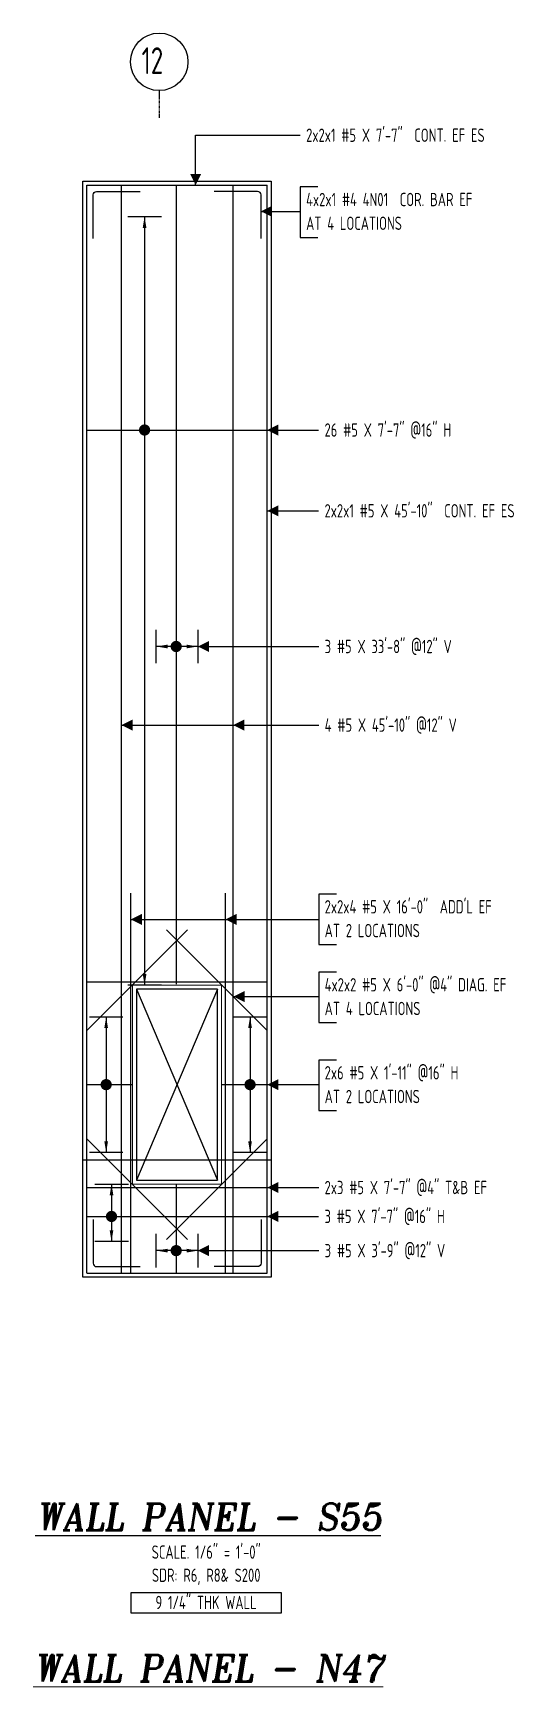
# Model space of a CAD drawing. Header units: inches. Extents: x -3675 to 38568, y -2433 to 4174.
# Drawn here: x 19850 to 20093, y 176 to 1012 of the extents above; entities that cross this region are included whole.
import ezdxf
from ezdxf.enums import TextEntityAlignment as Align

# ---------------------------------------------------------------- set-up
doc = ezdxf.new("R2010")
doc.units = ezdxf.units.IN
doc.header["$MEASUREMENT"] = 0
doc.linetypes.add('PHANTOM', pattern=[2.5, 1.25, -0.25, 0.25, -0.25, 0.25, -0.25])
doc.layers.get('0').update_dxf_attribs({"linetype": 'CONTINUOUS'})
for name, color, linetype in [('0-25', 7, 'CONTINUOUS'), ('0-25TEXT', 7, 'CONTINUOUS'), ('0-35', 3, 'CONTINUOUS'), ('0-35TEXT', 3, 'CONTINUOUS'), ('0-50', 10, 'CONTINUOUS'), ('BAR-LBL', 2, 'CONTINUOUS'), ('GRID', 8, 'PHANTOM'), ('Hatch', 253, 'CONTINUOUS'), ('RANGELAY', 7, 'CONTINUOUS'), ('REBARS', 4, 'CONTINUOUS')]:
    doc.layers.add(name, color=color, linetype=linetype)
doc.layers.add('COVER', color=6, linetype='CONTINUOUS', lineweight=0, plot=False)
doc.styles.add('AR', font='ARCHQUIK.shx', dxfattribs={"width": 0.8})
doc.styles.add('ROMANT', font='romant')

msp = doc.modelspace()

# ---------------------------------------------------------------- texts
at = {"color": 7, "linetype": 'Continuous', "style": 'ROMANT', "oblique": 9, "width": 0.95}
msp.add_text('%%UWALL PANEL - S55', height=13.5, dxfattribs=at).set_placement((19939.17881, 255.68512), align=Align.CENTER)
at = {"layer": '0-35TEXT', "style": 'AR', "width": 0.8}
for s, p in [('AT 4 LOCATIONS', (19988.30912, 912.95266)), ('AT 2 LOCATIONS', (19997.69028, 555.43371)), ('AT 4 LOCATIONS', (19997.69028, 516.02507)), ('AT 2 LOCATIONS', (19997.69028, 471.5354))]:
    msp.add_text(s, height=6.7498312, dxfattribs=at).set_placement(p)
for s, p in [('SCALE. 1/6" = 1\'-0"', (19937.80694, 241.23823)), ('SDR: R6, R8& S200', (19937.80694, 229.57003)), ('9 1/4" THK WALL', (19937.73002, 215.78201))]:
    msp.add_text(s, height=6.7498312, dxfattribs=at).set_placement(p, align=Align.CENTER)
at = {"layer": '0-50', "style": 'AR', "width": 0.8}
msp.add_text('12', height=13.5, dxfattribs=at).set_placement((19905.15643, 991.76314))
at = {"layer": 'BAR-LBL', "style": 'AR', "width": 0.8}
for s, p in [('2x2x1 #5 X 7\'-7"  CONT. EF ES', (19988.30912, 957.46255)), ('4x2x1 #4 4N01  COR. BAR EF', (19988.30912, 924.9514)), ('26 #5 X 7\'-7" @16" H', (19997.61455, 808.43735)), ('2x2x1 #5 X 45\'-10"  CONT. EF ES', (19997.61455, 767.61138)), ('3 #5 X 33\'-8" @12" V', (19997.69028, 699.00918)), ('4 #5 X 45\'-10" @12" V', (19997.69028, 659.28477)), ('2x2x4 #5 X 16\'-0"  ADD\'L EF', (19997.69028, 567.43245)), ('4x2x2 #5 X 6\'-0" @4" DIAG. EF', (19997.69028, 528.02381)), ('2x6 #5 X 1\'-11" @16" H', (19997.69028, 483.53414)), ('2x3 #5 X 7\'-7" @4" T&B EF', (19997.65858, 425.53381)), ('3 #5 X 7\'-7" @16" H', (19997.61455, 410.91709)), ('3 #5 X 3\'-9" @12" V', (19997.69028, 393.63128))]:
    msp.add_text(s, height=6.7492913, dxfattribs=at).set_placement(p)
at = {"layer": 'COVER', "style": 'ROMANT', "oblique": 9, "width": 0.95}
msp.add_text('%%UWALL PANEL - N47', height=13.5, dxfattribs=at).set_placement((19939.17881, 179.16751), align=Align.CENTER)

# ---------------------------------------------------------------- blocks, each defined once
blk = doc.blocks.new('leadrblk')
blk.add_lwpolyline([(0, 0, 0, 1, 0), (1, 0, 1, 1, 0)], format="xyseb")
blk = doc.blocks.new('*U991', base_point=(19922.31, 430.66))
at = {"layer": 'REBARS', "color": 0}
blk.add_lwpolyline([(19922.62, 430.66), (19922.62, 385.66)], dxfattribs=at)
blk = doc.blocks.new('rendmark')
at = {"color": 4}
blk.add_line((0, -3), (0, 3), dxfattribs=at)
blk = doc.blocks.new('rarrow')
at = {"color": 7}
blk.add_solid([(2, -0.33), (2, 0.33), (0, 0)], dxfattribs=at)
blk = doc.blocks.new('*U1118', base_point=(19933.57, 397.01))
at = {"layer": 'RANGELAY'}
blk.add_line((19933.57, 397.01), (19912.57, 397.01), dxfattribs=at)
at = {"layer": 'RANGELAY', "xscale": 2.834645669291339, "yscale": 2.834645669291339}
for name, p, rotation in [('rendmark', (19912.57, 397.01), 359.999996929531), ('rendmark', (19933.57, 397.01), 180), ('rarrow', (19912.57, 397.01), 359.999996929531), ('rarrow', (19933.57, 397.01), 180)]:
    blk.add_blockref(name, p, dxfattribs=dict(at, rotation=rotation))
blk = doc.blocks.new('VPM701910')
at = {"const_width": 1}
blk.add_lwpolyline([(-0.5, 0, 1), (0.5, 0, 1)], format="xyb", close=True, dxfattribs=at)
blk = doc.blocks.new('*U993', base_point=(19877.69, 385.97))
at = {"layer": 'REBARS', "color": 0}
blk.add_lwpolyline([(19877.69, 385.66), (19968.69, 385.66)], dxfattribs=at)
blk = doc.blocks.new('*U994', base_point=(19877.69, 935.35))
at = {"layer": 'REBARS', "color": 0}
blk.add_lwpolyline([(19877.69, 935.66), (19968.69, 935.66)], dxfattribs=at)
blk = doc.blocks.new('*U860', base_point=(19877.13, 385.66))
at = {"layer": 'REBARS', "color": 0}
blk.add_lwpolyline([(19877.44, 385.66), (19877.44, 935.66)], dxfattribs=at)
blk = doc.blocks.new('*U1739', base_point=(19959.97, 515.16))
at = {"layer": 'RANGELAY'}
blk.add_line((19959.97, 515.16), (19959.97, 446.66), dxfattribs=at)
at = {"layer": 'RANGELAY', "xscale": 2.834645669291339, "yscale": 2.834645669291339}
for name, p, rotation in [('rendmark', (19959.97, 515.16), 269.9999999999999), ('rarrow', (19959.97, 515.16), 269.9999999999999), ('rarrow', (19959.97, 446.66), 89.999996929531), ('rendmark', (19959.97, 446.66), 89.999996929531)]:
    blk.add_blockref(name, p, dxfattribs=dict(at, rotation=rotation))
blk = doc.blocks.new('VPM701AB1')
at = {"const_width": 1}
blk.add_lwpolyline([(-0.5, 0, 1), (0.5, 0, 1)], format="xyb", close=True, dxfattribs=at)
blk = doc.blocks.new('*U1067', base_point=(19945.69, 480.6))
at = {"layer": 'REBARS', "color": 0}
blk.add_lwpolyline([(19945.69, 480.91), (19968.69, 480.91)], dxfattribs=at)
blk = doc.blocks.new('*U1740', base_point=(19887.22, 515.16))
at = {"layer": 'RANGELAY'}
blk.add_line((19887.22, 515.16), (19887.22, 446.66), dxfattribs=at)
at = {"layer": 'RANGELAY', "xscale": 2.834645669291339, "yscale": 2.834645669291339}
for name, p, rotation in [('rendmark', (19887.22, 515.16), 269.9999999999999), ('rarrow', (19887.22, 515.16), 269.9999999999999), ('rarrow', (19887.22, 446.66), 89.999996929531), ('rendmark', (19887.22, 446.66), 89.999996929531)]:
    blk.add_blockref(name, p, dxfattribs=dict(at, rotation=rotation))
blk = doc.blocks.new('VPM701B91')
at = {"const_width": 1}
blk.add_lwpolyline([(-0.5, 0, 1), (0.5, 0, 1)], format="xyb", close=True, dxfattribs=at)
blk = doc.blocks.new('*U1068', base_point=(19877.57, 480.6))
at = {"layer": 'REBARS', "color": 0}
blk.add_lwpolyline([(19877.57, 480.91), (19900.57, 480.91)], dxfattribs=at)
blk = doc.blocks.new('*U1506', base_point=(19880.37, 388.66))
at = {"layer": 'REBARS', "color": 0}
blk.add_lwpolyline([(19880.62, 412.66), (19880.62, 390.66, 0.414214), (19882.37, 388.91), (19904.37, 388.91)], format="xyb", dxfattribs=at)
blk = doc.blocks.new('*U1507', base_point=(19965.76, 388.66))
at = {"layer": 'REBARS', "color": 0}
blk.add_lwpolyline([(19965.51, 412.66), (19965.51, 390.66, -0.414214), (19963.76, 388.91), (19941.76, 388.91)], format="xyb", dxfattribs=at)
blk = doc.blocks.new('*U1508', base_point=(19880.37, 932.66))
at = {"layer": 'REBARS', "color": 0}
blk.add_lwpolyline([(19880.62, 908.66), (19880.62, 930.66, -0.414213), (19882.37, 932.41), (19904.37, 932.41)], format="xyb", dxfattribs=at)
blk = doc.blocks.new('*U996', base_point=(19877.69, 429.22))
at = {"layer": 'REBARS', "color": 0}
blk.add_lwpolyline([(19877.69, 428.91), (19968.69, 428.91)], dxfattribs=at)
blk = doc.blocks.new('*U997', base_point=(19877.69, 532.6))
at = {"layer": 'REBARS', "color": 0}
blk.add_lwpolyline([(19877.69, 532.91), (19968.69, 532.91)], dxfattribs=at)
blk = doc.blocks.new('*U968', base_point=(19947.25, 385.66))
at = {"layer": 'REBARS', "color": 0}
blk.add_lwpolyline([(19947.57, 385.66), (19947.57, 577.66)], dxfattribs=at)
blk = doc.blocks.new('*U969', base_point=(19899.94, 385.66))
at = {"layer": 'REBARS', "color": 0}
blk.add_lwpolyline([(19899.63, 385.66), (19899.63, 577.66)], dxfattribs=at)
blk = doc.blocks.new('*U698', base_point=(19968.91, 453.32))
at = {"layer": 'REBARS', "color": 0}
blk.add_lwpolyline([(19968.69, 453.54), (19917.78, 402.63)], dxfattribs=at)
blk = doc.blocks.new('*U699', base_point=(19877.22, 453.32))
at = {"layer": 'REBARS', "color": 0}
blk.add_lwpolyline([(19877.44, 453.54), (19928.35, 402.63)], dxfattribs=at)
blk = doc.blocks.new('*U700', base_point=(19877.22, 508.5))
at = {"layer": 'REBARS', "color": 0}
blk.add_lwpolyline([(19877.44, 508.28), (19928.35, 559.19)], dxfattribs=at)
blk = doc.blocks.new('*U701', base_point=(19968.91, 508.5))
at = {"layer": 'REBARS', "color": 0}
blk.add_lwpolyline([(19968.69, 508.28), (19917.78, 559.19)], dxfattribs=at)
blk = doc.blocks.new('*U995', base_point=(19877.69, 413.98))
at = {"layer": 'REBARS', "color": 0}
blk.add_lwpolyline([(19877.69, 414.29), (19968.69, 414.29)], dxfattribs=at)
blk = doc.blocks.new('*U1117', base_point=(19889.92, 430.66))
at = {"layer": 'RANGELAY'}
blk.add_line((19889.92, 430.66), (19889.92, 401.66), dxfattribs=at)
at = {"layer": 'RANGELAY', "xscale": 2.834645669291339, "yscale": 2.834645669291339}
for name, p, rotation in [('rendmark', (19889.92, 430.66), 269.9999999999999), ('rarrow', (19889.92, 430.66), 269.9999999999999), ('rendmark', (19889.92, 401.66), 89.999996929531), ('rarrow', (19889.92, 401.66), 89.999996929531)]:
    blk.add_blockref(name, p, dxfattribs=dict(at, rotation=rotation))
blk = doc.blocks.new('VPM7020D1')
at = {"const_width": 1}
blk.add_lwpolyline([(-0.5, 0, 1), (0.5, 0, 1)], format="xyb", close=True, dxfattribs=at)
blk = doc.blocks.new('*U861', base_point=(19969, 385.66))
at = {"layer": 'REBARS', "color": 0}
blk.add_lwpolyline([(19968.69, 385.66), (19968.69, 935.66)], dxfattribs=at)
blk = doc.blocks.new('*U1509', base_point=(19965.76, 932.66))
at = {"layer": 'REBARS', "color": 0}
blk.add_lwpolyline([(19965.51, 908.66), (19965.51, 930.66, 0.414213), (19963.76, 932.41), (19941.76, 932.41)], format="xyb", dxfattribs=at)
blk = doc.blocks.new('*U949', base_point=(19922.31, 935.77))
at = {"layer": 'REBARS', "color": 0}
blk.add_lwpolyline([(19922.62, 935.77), (19922.62, 531.77)], dxfattribs=at)
blk = doc.blocks.new('*U1116', base_point=(19933.57, 702.38))
at = {"layer": 'RANGELAY'}
blk.add_line((19933.57, 702.38), (19912.57, 702.38), dxfattribs=at)
at = {"layer": 'RANGELAY', "xscale": 2.834645669291339, "yscale": 2.834645669291339}
for name, p, rotation in [('rendmark', (19912.57, 702.38), 359.999996929531), ('rendmark', (19933.57, 702.38), 180), ('rarrow', (19912.57, 702.38), 359.999996929531), ('rarrow', (19933.57, 702.38), 180)]:
    blk.add_blockref(name, p, dxfattribs=dict(at, rotation=rotation))
blk = doc.blocks.new('VPM702320')
at = {"const_width": 1}
blk.add_lwpolyline([(-0.5, 0, 1), (0.5, 0, 1)], format="xyb", close=True, dxfattribs=at)
blk = doc.blocks.new('*U992', base_point=(19877.69, 811.5))
at = {"layer": 'REBARS', "color": 0}
blk.add_lwpolyline([(19877.69, 811.81), (19968.69, 811.81)], dxfattribs=at)
blk = doc.blocks.new('*U1115', base_point=(19906.63, 919.66))
at = {"layer": 'RANGELAY'}
blk.add_line((19906.63, 919.66), (19906.63, 531.16), dxfattribs=at)
at = {"layer": 'RANGELAY', "xscale": 2.834645669291339, "yscale": 2.834645669291339}
for name, p, rotation in [('rendmark', (19906.63, 919.66), 269.9999999999999), ('rarrow', (19906.63, 919.66), 269.9999999999999), ('rarrow', (19906.63, 531.16), 89.999996929531), ('rendmark', (19906.63, 531.16), 89.999996929531)]:
    blk.add_blockref(name, p, dxfattribs=dict(at, rotation=rotation))
blk = doc.blocks.new('VPM702420')
at = {"const_width": 1}
blk.add_lwpolyline([(-0.5, 0, 1), (0.5, 0, 1)], format="xyb", close=True, dxfattribs=at)
blk = doc.blocks.new('*U858', base_point=(19951.11, 385.66))
at = {"layer": 'REBARS', "color": 0}
blk.add_lwpolyline([(19951.42, 385.66), (19951.42, 935.66)], dxfattribs=at)
blk = doc.blocks.new('*U859', base_point=(19894.73, 385.66))
at = {"layer": 'REBARS', "color": 0}
blk.add_lwpolyline([(19895.04, 385.66), (19895.04, 935.66)], dxfattribs=at)

# ---------------------------------------------------------------- linework, layer by layer
at = {"layer": '0-25'}
for points in [[(19943.56559, 529.15942), (19902.56559, 432.65942)], [(19902.56559, 529.15942), (19943.56559, 432.65942)]]:
    msp.add_lwpolyline(points, dxfattribs=at)
at = {"layer": '0-25TEXT'}
for points in [[(19932.45471, 935.65942), (19932.45471, 960.8372), (19985.30944, 960.8372)], [(19994.30849, 934.70037), (19985.30944, 934.70037), (19985.30944, 909.20305), (19994.30849, 909.20305)], [(19965.51013, 922.32667), (19985.30944, 922.32667)], [(19968.61486, 811.812), (19994.61486, 811.812)], [(19968.69054, 770.98603), (19994.61486, 770.98603)], [(19933.56559, 702.38383), (19994.69059, 702.38383)], [(19895.04116, 662.65942), (19994.69059, 662.65942)], [(20003.68965, 577.18143), (19994.69059, 577.18143), (19994.69059, 551.68411), (20003.68965, 551.68411)], [(19899.63223, 564.43277), (19994.69059, 564.43277)], [(20003.68965, 537.77278), (19994.69059, 537.77278), (19994.69059, 512.27546), (20003.68965, 512.27546)], [(19951.56856, 525.39908), (19994.69059, 525.39908)], [(20003.68965, 493.28311), (19994.69059, 493.28311), (19994.69059, 467.78579), (20003.68965, 467.78579)], [(19968.69059, 480.90941), (19994.69059, 480.90941)], [(19968.69043, 428.90846), (19994.6589, 428.90846)], [(19968.61486, 414.29173), (19994.61486, 414.29173)], [(19933.56559, 397.00593), (19994.69059, 397.00593)]]:
    msp.add_lwpolyline(points, dxfattribs=at)
at = {"layer": '0-35'}
for points in [[(19875.44059, 937.65942), (19970.69059, 937.65942), (19970.69059, 383.65942), (19875.44059, 383.65942)], [(19943.56559, 529.15942), (19902.56559, 529.15942), (19902.56559, 432.65942), (19943.56559, 432.65942)]]:
    msp.add_lwpolyline(points, close=True, dxfattribs=at)
at = {"layer": '0-50'}
msp.add_lwpolyline([(19899.86352, 224.11322), (19975.75036, 224.11322), (19975.75036, 213.75686), (19899.86352, 213.75686)], close=True, dxfattribs=at)
msp.add_circle((19914.0192, 997.92428), 14.53532, dxfattribs=at)
at = {"layer": 'COVER'}
for points in [[(19877.44059, 935.65942), (19968.69059, 935.65942), (19968.69059, 385.65942), (19877.44059, 385.65942)], [(19945.56559, 531.15942), (19900.56559, 531.15942), (19900.56559, 430.65942), (19945.56559, 430.65942)]]:
    msp.add_lwpolyline(points, close=True, dxfattribs=at)
at = {"layer": 'GRID', "lineweight": -3}
msp.add_lwpolyline([(19914.0192, 983.38896), (19914.0192, 969.43334)], dxfattribs=at)
at = {"layer": 'Hatch'}
msp.add_line((19970.69059, 442.65942), (19875.44059, 442.65942), dxfattribs=at)

# ---------------------------------------------------------------- block references
at = {"layer": '0-25TEXT'}
for name, p, xscale, yscale, rotation in [('leadrblk', (19932.45471, 935.65942), 5.623937007874017, 2.250708661417324, 90.00000153523449), ('VPM702420', (19906.6314, 811.812), 2.834645669291338, 2.834645669291338, 269.9999999999999), ('VPM702320', (19922.62264, 702.38383), 2.834645669291338, 2.834645669291338, 179.9999999999999), ('VPM701B91', (19887.22351, 480.90935), 2.834645669291338, 2.834645669291338, 270), ('VPM701AB1', (19959.97236, 480.90935), 2.834645669291338, 2.834645669291338, 270), ('VPM7020D1', (19889.92453, 414.29173), 2.834645669291338, 2.834645669291338, 269.9999999999999), ('VPM701910', (19922.62264, 397.00593), 2.834645669291338, 2.834645669291338, 179.9999999999999)]:
    msp.add_blockref(name, p, dxfattribs=dict(at, xscale=xscale, yscale=yscale, rotation=rotation))
at = {"layer": '0-25TEXT', "xscale": 5.623937007874017, "yscale": 2.250708661417324}
for p in [(19965.51013, 922.32667), (19968.61486, 811.812), (19968.69054, 770.98603), (19933.56559, 702.38383), (19895.04116, 662.65942), (19951.42337, 662.65944), (19899.63223, 564.43279), (19947.5656, 564.43277), (19951.56856, 525.39908), (19968.69059, 480.90941), (19968.69043, 428.90846), (19968.61486, 414.29173), (19933.56559, 397.00593)]:
    msp.add_blockref('leadrblk', p, dxfattribs=at)
at = {"layer": 'RANGELAY'}
for name, p in [('*U1115', (19906.6314, 919.65942)), ('*U1116', (19933.56559, 702.38383)), ('*U1740', (19887.22351, 515.15942)), ('*U1739', (19959.97236, 515.15942)), ('*U1117', (19889.92453, 430.65942)), ('*U1118', (19933.56559, 397.00593))]:
    msp.add_blockref(name, p, dxfattribs=at)
at = {"layer": 'REBARS', "color": 4}
for name, p in [('*U860', (19877.12827, 385.65942)), ('*U994', (19877.69059, 935.34692)), ('*U1508', (19880.37106, 932.65942)), ('*U859', (19894.72874, 385.65942)), ('*U949', (19922.31014, 935.76555)), ('*U1509', (19965.76012, 932.65942)), ('*U858', (19951.11095, 385.65942)), ('*U861', (19969.00291, 385.65942)), ('*U992', (19877.69059, 811.4995)), ('*U969', (19899.94467, 385.65942)), ('*U968', (19947.25316, 385.65942)), ('*U700', (19877.21962, 508.49801)), ('*U701', (19968.91156, 508.49801)), ('*U997', (19877.69059, 532.59784)), ('*U1068', (19877.56559, 480.59692)), ('*U1067', (19945.69059, 480.59692)), ('*U699', (19877.21962, 453.32083)), ('*U698', (19968.91156, 453.32083)), ('*U996', (19877.69059, 429.22099)), ('*U991', (19922.31014, 430.65942)), ('*U995', (19877.69059, 413.97923)), ('*U1506', (19880.37106, 388.65942)), ('*U1507', (19965.76012, 388.65942)), ('*U993', (19877.69059, 385.97192))]:
    msp.add_blockref(name, p, dxfattribs=at)

msp.set_redraw_order([(e.dxf.handle, doc.entitydb.next_handle()) for e in msp.query("TEXT MTEXT ATTDEF DIMENSION ARC_DIMENSION")])  # texts and dimensions are drawn at this point

doc.saveas('drawing.dxf')
